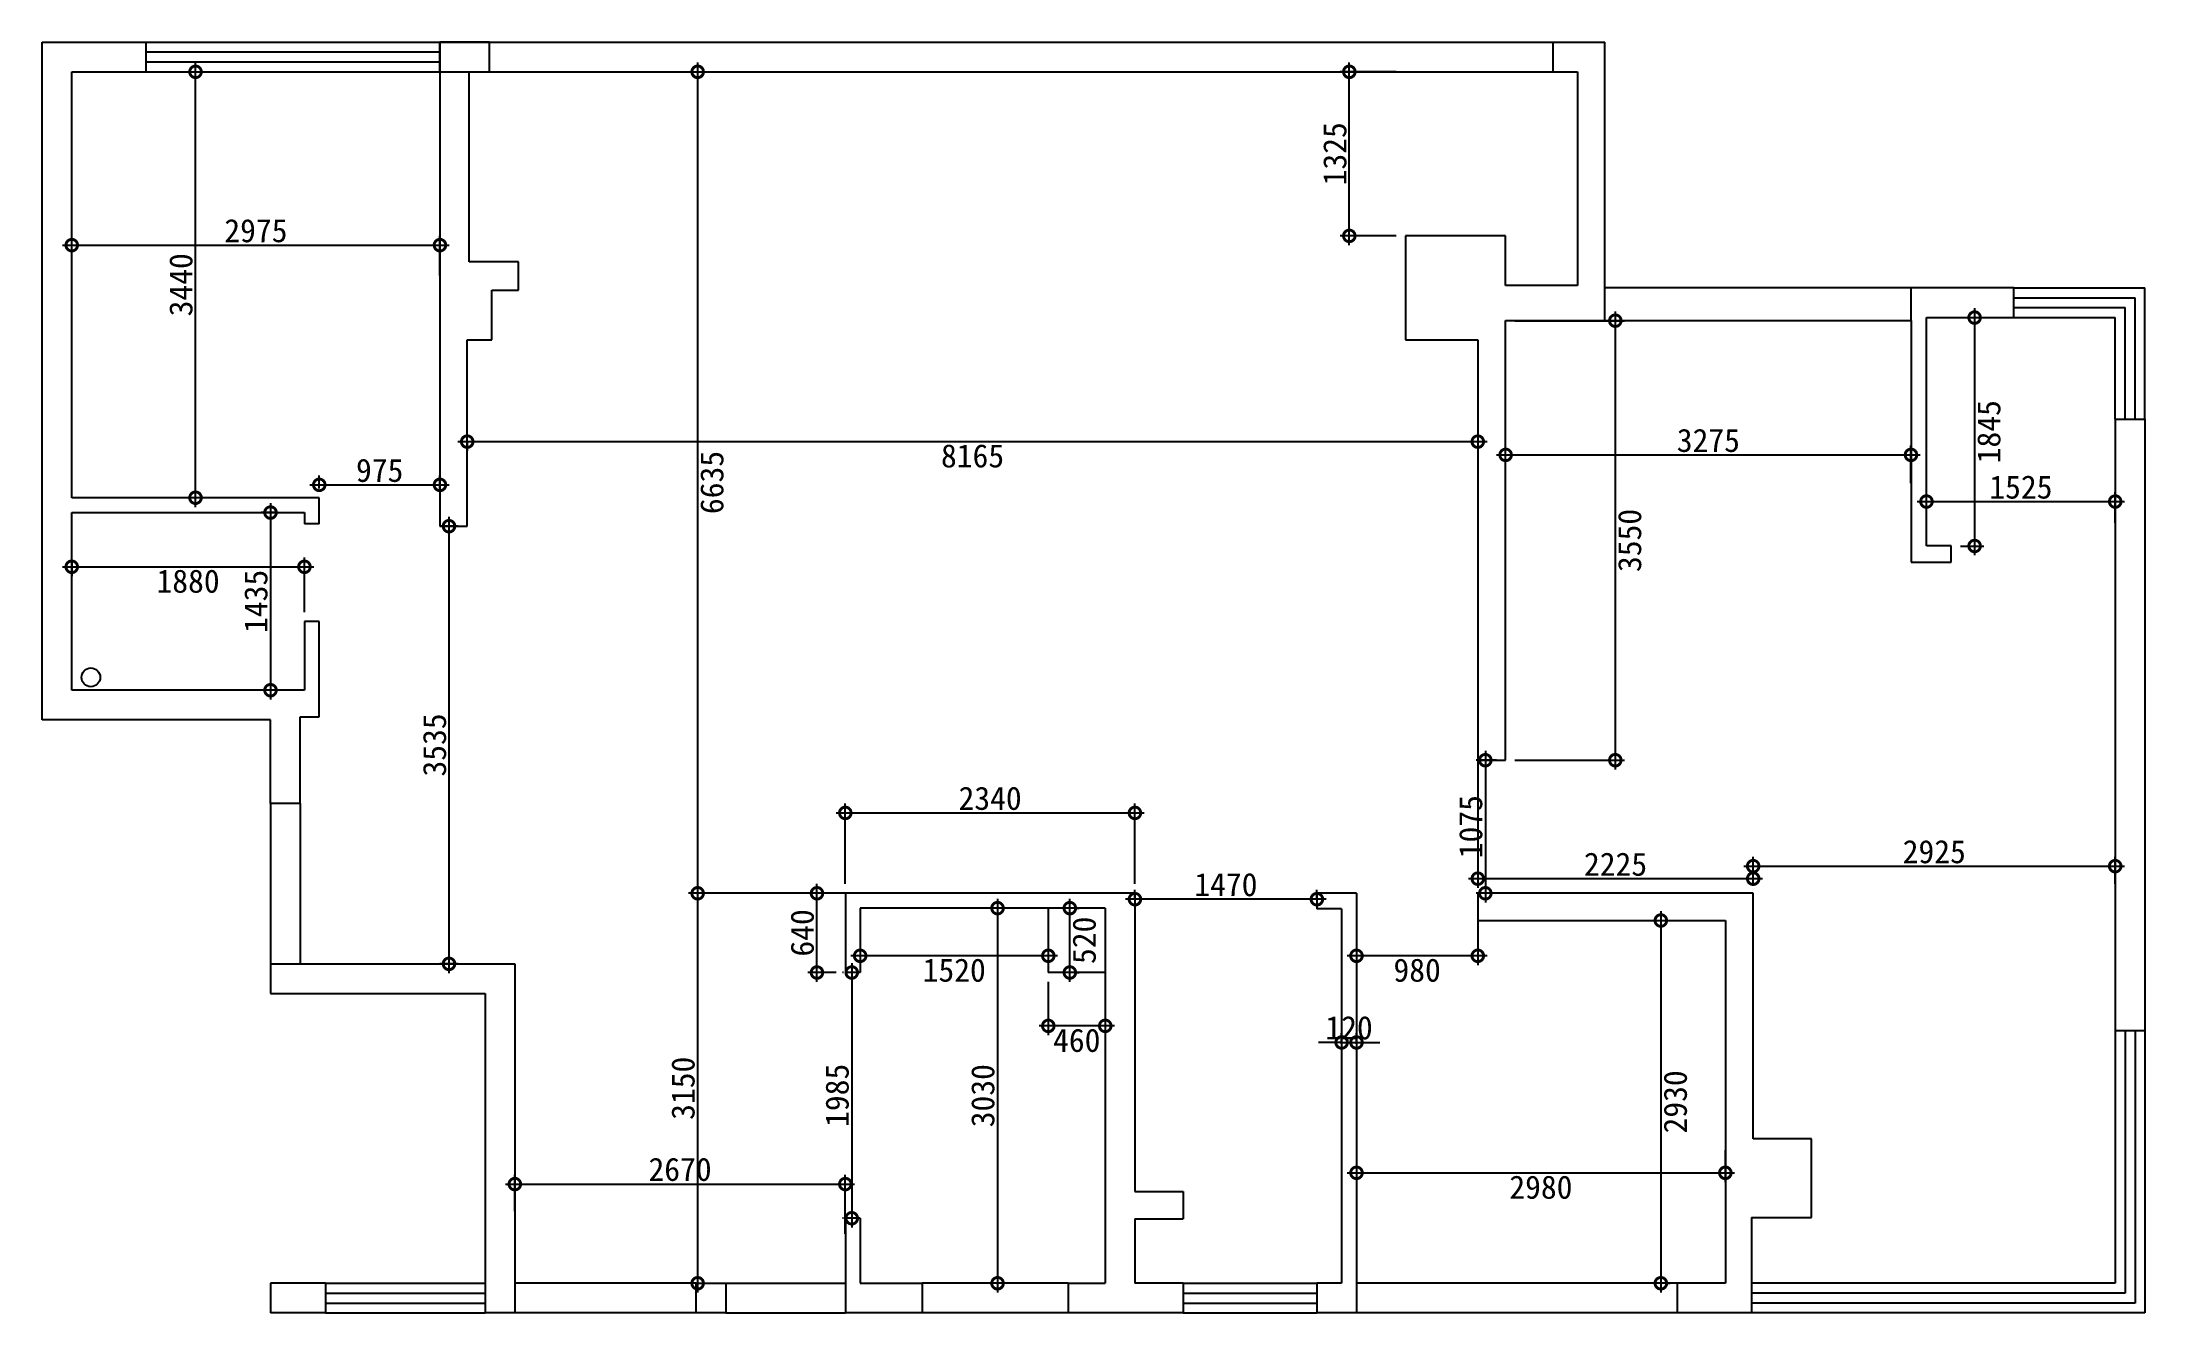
# Model space of a CAD drawing. Header units: millimetres. Extents: x -33522418 to 16198808, y -126322335 to -58690945.
# Drawn here: x -15978006 to -15961016, y -63962426 to -63952161 of the extents above; entities that cross this region are included whole.
import ezdxf

# ---------------------------------------------------------------- set-up
doc = ezdxf.new("R2010")
doc.units = ezdxf.units.MM
doc.header["$LTSCALE"] = 10
doc.header["$PDMODE"] = 3
doc.layers.add('LAYER3', color=4, linetype='Continuous')
doc.styles.get("Standard").update_dxf_attribs({"font": 'simkai.ttf'})
doc.dimstyles.new('75', dxfattribs={"dimscale": 75, "dimtxt": 2.5, "dimasz": 2.5, "dimexe": 1, "dimexo": 1, "dimgap": 0.3, "dimtad": 2, "dimdec": 0, "dimtxsty": 'Standard', "dimblk": 'DOTSMALL', "dimcen": 0.7, "dimdle": 1, "dimclrd": 1, "dimclre": 1, "dimclrt": 2, "dimadec": 0, "dimazin": 0, "dimtfac": 1, "dimtdec": 0, "dimtix": 1, "dimtmove": 2, "dimatfit": 3, "dimldrblk": 'DOTSMALL', "dimfxl": 1, "dimarcsym": 0})

msp = doc.modelspace()

# ---------------------------------------------------------------- blocks, each defined once
blk = doc.blocks.new('_DotSmall')
at = {"color": 0, "linetype": 'ByBlock', "const_width": 0.5}
blk.add_lwpolyline([(-0.0625, 0, 1), (0.0625, 0, 1)], format="xyb", close=True, dxfattribs=at)
blk = doc.blocks.new('*D641')
at = {"color": 1, "lineweight": -2, "transparency": 16777216}
for p, q in [((-15967386, -63959221), (-15967386, -63959616)), ((-15966406, -63959221), (-15966406, -63959616)), ((-15966331, -63959541), (-15967461, -63959541))]:
    blk.add_line(p, q, dxfattribs=at)
at = {"layer": 'Defpoints', "color": 0, "transparency": 16777216}
for p in [(-15967386, -63959146), (-15966406, -63959146), (-15967386, -63959541)]:
    blk.add_point(p, dxfattribs=at)
at = {"color": 1, "lineweight": -2, "transparency": 16777216, "xscale": 187.5, "yscale": 187.5, "zscale": 187.5}
for p, rotation in [((-15967386, -63959541), 179.9999999995644), ((-15966406, -63959541), 359.9999999995644)]:
    blk.add_blockref('_DotSmall', p, dxfattribs=dict(at, rotation=rotation))
at = {"color": 2, "transparency": 16777216, "insert": (-15966896, -63959658), "char_height": 187.5, "attachment_point": 5}
blk.add_mtext('980', dxfattribs=at)
blk = doc.blocks.new('*D642')
at = {"color": 1, "lineweight": -2, "transparency": 16777216}
for p, q in [((-15967506, -63960253), (-15967506, -63960166)), ((-15967386, -63960253), (-15967386, -63960166)), ((-15967506, -63960241), (-15967693, -63960241)), ((-15967506, -63960241), (-15967386, -63960241)), ((-15967386, -63960241), (-15967198, -63960241))]:
    blk.add_line(p, q, dxfattribs=at)
at = {"layer": 'Defpoints', "color": 0, "transparency": 16777216}
for p in [(-15967506, -63960328), (-15967386, -63960241), (-15967386, -63960328)]:
    blk.add_point(p, dxfattribs=at)
at = {"color": 1, "lineweight": -2, "transparency": 16777216, "xscale": 187.5, "yscale": 187.5, "zscale": 187.5}
blk.add_blockref('_DotSmall', (-15967506, -63960241), dxfattribs=at)
at = {"color": 1, "lineweight": -2, "transparency": 16777216, "xscale": 187.5, "yscale": 187.5, "zscale": 187.5, "rotation": 180}
blk.add_blockref('_DotSmall', (-15967386, -63960241), dxfattribs=at)
at = {"color": 2, "transparency": 16777216, "insert": (-15967446, -63960123), "char_height": 187.5, "attachment_point": 5}
blk.add_mtext('120', dxfattribs=at)
blk = doc.blocks.new('*D643')
at = {"color": 1, "lineweight": -2, "transparency": 16777216}
for p, q in [((-15971516, -63958961), (-15971516, -63958312)), ((-15969176, -63958961), (-15969176, -63958312)), ((-15971591, -63958387), (-15969101, -63958387))]:
    blk.add_line(p, q, dxfattribs=at)
at = {"layer": 'Defpoints', "color": 0, "transparency": 16777216}
for p in [(-15969176, -63958387), (-15971516, -63959036), (-15969176, -63959036)]:
    blk.add_point(p, dxfattribs=at)
at = {"color": 1, "lineweight": -2, "transparency": 16777216, "xscale": 187.5, "yscale": 187.5, "zscale": 187.5, "rotation": 180}
blk.add_blockref('_DotSmall', (-15971516, -63958387), dxfattribs=at)
at = {"color": 1, "lineweight": -2, "transparency": 16777216, "xscale": 187.5, "yscale": 187.5, "zscale": 187.5}
blk.add_blockref('_DotSmall', (-15969176, -63958387), dxfattribs=at)
at = {"color": 2, "transparency": 16777216, "insert": (-15970346, -63958270), "char_height": 187.5, "attachment_point": 5}
blk.add_mtext('2340', dxfattribs=at)
blk = doc.blocks.new('*D644')
at = {"color": 1, "lineweight": -2, "transparency": 16777216}
for p, q in [((-15969176, -63959086), (-15969176, -63959009)), ((-15967706, -63959086), (-15967706, -63959009)), ((-15967631, -63959084), (-15969251, -63959084))]:
    blk.add_line(p, q, dxfattribs=at)
at = {"layer": 'Defpoints', "color": 0, "transparency": 16777216}
for p in [(-15969176, -63959084), (-15969176, -63959161), (-15967706, -63959161)]:
    blk.add_point(p, dxfattribs=at)
at = {"color": 1, "lineweight": -2, "transparency": 16777216, "xscale": 187.5, "yscale": 187.5, "zscale": 187.5, "rotation": 180}
blk.add_blockref('_DotSmall', (-15969176, -63959084), dxfattribs=at)
at = {"color": 1, "lineweight": -2, "transparency": 16777216, "xscale": 187.5, "yscale": 187.5, "zscale": 187.5}
blk.add_blockref('_DotSmall', (-15967706, -63959084), dxfattribs=at)
at = {"color": 2, "transparency": 16777216, "insert": (-15968441, -63958967), "char_height": 187.5, "attachment_point": 5}
blk.add_mtext('1470', dxfattribs=at)
blk = doc.blocks.new('*D645')
at = {"color": 1, "lineweight": -2, "transparency": 16777216}
for p, q in [((-15969876, -63959751), (-15969876, -63960182)), ((-15969416, -63959751), (-15969416, -63960182)), ((-15969341, -63960107), (-15969951, -63960107))]:
    blk.add_line(p, q, dxfattribs=at)
at = {"layer": 'Defpoints', "color": 0, "transparency": 16777216}
for p in [(-15969876, -63959676), (-15969416, -63959676), (-15969876, -63960107)]:
    blk.add_point(p, dxfattribs=at)
at = {"color": 1, "lineweight": -2, "transparency": 16777216, "xscale": 187.5, "yscale": 187.5, "zscale": 187.5, "rotation": 180}
blk.add_blockref('_DotSmall', (-15969876, -63960107), dxfattribs=at)
at = {"color": 1, "lineweight": -2, "transparency": 16777216, "xscale": 187.5, "yscale": 187.5, "zscale": 187.5}
blk.add_blockref('_DotSmall', (-15969416, -63960107), dxfattribs=at)
at = {"color": 2, "transparency": 16777216, "insert": (-15969646, -63960225), "char_height": 187.5, "attachment_point": 5}
blk.add_mtext('460', dxfattribs=at)
blk = doc.blocks.new('*D646')
at = {"color": 1, "lineweight": -2, "transparency": 16777216}
for p, q in [((-15969702, -63959751), (-15969702, -63959081)), ((-15969659, -63959156), (-15969627, -63959156)), ((-15969659, -63959676), (-15969627, -63959676))]:
    blk.add_line(p, q, dxfattribs=at)
at = {"layer": 'Defpoints', "color": 0, "transparency": 16777216}
for p in [(-15969734, -63959156), (-15969702, -63959156), (-15969734, -63959676)]:
    blk.add_point(p, dxfattribs=at)
at = {"color": 1, "lineweight": -2, "transparency": 16777216, "xscale": 187.5, "yscale": 187.5, "zscale": 187.5}
for p, rotation in [((-15969702, -63959156), 90), ((-15969702, -63959676), 270)]:
    blk.add_blockref('_DotSmall', p, dxfattribs=dict(at, rotation=rotation))
at = {"color": 2, "transparency": 16777216, "insert": (-15969585, -63959416), "char_height": 187.5, "attachment_point": 5, "rotation": 90}
blk.add_mtext('520', dxfattribs=at)
blk = doc.blocks.new('*D647')
at = {"color": 1, "lineweight": -2, "transparency": 16777216}
for p, q in [((-15971396, -63959231), (-15971396, -63959616)), ((-15969876, -63959231), (-15969876, -63959616)), ((-15969801, -63959541), (-15971471, -63959541))]:
    blk.add_line(p, q, dxfattribs=at)
at = {"layer": 'Defpoints', "color": 0, "transparency": 16777216}
for p in [(-15971396, -63959156), (-15969876, -63959156), (-15971396, -63959541)]:
    blk.add_point(p, dxfattribs=at)
at = {"color": 1, "lineweight": -2, "transparency": 16777216, "xscale": 187.5, "yscale": 187.5, "zscale": 187.5, "rotation": 180}
blk.add_blockref('_DotSmall', (-15971396, -63959541), dxfattribs=at)
at = {"color": 1, "lineweight": -2, "transparency": 16777216, "xscale": 187.5, "yscale": 187.5, "zscale": 187.5}
blk.add_blockref('_DotSmall', (-15969876, -63959541), dxfattribs=at)
at = {"color": 2, "transparency": 16777216, "insert": (-15970636, -63959658), "char_height": 187.5, "attachment_point": 5}
blk.add_mtext('1520', dxfattribs=at)
blk = doc.blocks.new('*D648')
at = {"color": 1, "lineweight": -2, "transparency": 16777216}
for p, q in [((-15971745, -63959751), (-15971745, -63958961)), ((-15971591, -63959036), (-15971820, -63959036)), ((-15971591, -63959676), (-15971820, -63959676))]:
    blk.add_line(p, q, dxfattribs=at)
at = {"layer": 'Defpoints', "color": 0, "transparency": 16777216}
for p in [(-15971745, -63959036), (-15971516, -63959036), (-15971516, -63959676)]:
    blk.add_point(p, dxfattribs=at)
at = {"color": 1, "lineweight": -2, "transparency": 16777216, "xscale": 187.5, "yscale": 187.5, "zscale": 187.5}
for p, rotation in [((-15971745, -63959036), 90), ((-15971745, -63959676), 270)]:
    blk.add_blockref('_DotSmall', p, dxfattribs=dict(at, rotation=rotation))
at = {"color": 2, "transparency": 16777216, "insert": (-15971863, -63959356), "char_height": 187.5, "attachment_point": 5, "rotation": 90}
blk.add_mtext('640', dxfattribs=at)
blk = doc.blocks.new('*D649')
at = {"color": 1, "lineweight": -2, "transparency": 16777216}
for p, q in [((-15971531, -63959676), (-15971539, -63959676)), ((-15971464, -63959601), (-15971464, -63961736)), ((-15971531, -63961661), (-15971539, -63961661))]:
    blk.add_line(p, q, dxfattribs=at)
at = {"layer": 'Defpoints', "color": 0, "transparency": 16777216}
for p in [(-15971456, -63959676), (-15971464, -63961661), (-15971456, -63961661)]:
    blk.add_point(p, dxfattribs=at)
at = {"color": 1, "lineweight": -2, "transparency": 16777216, "xscale": 187.5, "yscale": 187.5, "zscale": 187.5}
for p, rotation in [((-15971464, -63959676), 90), ((-15971464, -63961661), 270)]:
    blk.add_blockref('_DotSmall', p, dxfattribs=dict(at, rotation=rotation))
at = {"color": 2, "transparency": 16777216, "insert": (-15971581, -63960668), "char_height": 187.5, "attachment_point": 5, "rotation": 90}
blk.add_mtext('1985', dxfattribs=at)
blk = doc.blocks.new('*D650')
at = {"color": 1, "lineweight": -2, "transparency": 16777216}
for p, q in [((-15970337, -63959156), (-15970361, -63959156)), ((-15970286, -63959081), (-15970286, -63962261)), ((-15970337, -63962186), (-15970361, -63962186))]:
    blk.add_line(p, q, dxfattribs=at)
at = {"layer": 'Defpoints', "color": 0, "transparency": 16777216}
for p in [(-15970262, -63959156), (-15970286, -63962186), (-15970262, -63962186)]:
    blk.add_point(p, dxfattribs=at)
at = {"color": 1, "lineweight": -2, "transparency": 16777216, "xscale": 187.5, "yscale": 187.5, "zscale": 187.5}
for p, rotation in [((-15970286, -63959156), 90), ((-15970286, -63962186), 270)]:
    blk.add_blockref('_DotSmall', p, dxfattribs=dict(at, rotation=rotation))
at = {"color": 2, "transparency": 16777216, "insert": (-15970404, -63960671), "char_height": 187.5, "attachment_point": 5, "rotation": 90}
blk.add_mtext('3030', dxfattribs=at)
blk = doc.blocks.new('*D820')
at = {"color": 1, "lineweight": -2, "transparency": 16777216}
for p, q in [((-15977841, -63956399), (-15975811, -63956399)), ((-15977766, -63956368), (-15977766, -63956474)), ((-15975886, -63956766), (-15975886, -63956324))]:
    blk.add_line(p, q, dxfattribs=at)
at = {"layer": 'Defpoints', "color": 0, "transparency": 16777216}
for p in [(-15977766, -63956293), (-15975886, -63956399), (-15975886, -63956841)]:
    blk.add_point(p, dxfattribs=at)
at = {"color": 1, "lineweight": -2, "transparency": 16777216, "xscale": 187.5, "yscale": 187.5, "zscale": 187.5, "rotation": 180}
blk.add_blockref('_DotSmall', (-15977766, -63956399), dxfattribs=at)
at = {"color": 1, "lineweight": -2, "transparency": 16777216, "xscale": 187.5, "yscale": 187.5, "zscale": 187.5}
blk.add_blockref('_DotSmall', (-15975886, -63956399), dxfattribs=at)
at = {"color": 2, "transparency": 16777216, "insert": (-15976826, -63956516), "char_height": 187.5, "attachment_point": 5}
blk.add_mtext('1880', dxfattribs=at)
blk = doc.blocks.new('*D821')
at = {"color": 1, "lineweight": -2, "transparency": 16777216}
for p, q in [((-15976126, -63955961), (-15976235, -63955961)), ((-15976160, -63955886), (-15976160, -63957471)), ((-15976126, -63957396), (-15976235, -63957396))]:
    blk.add_line(p, q, dxfattribs=at)
at = {"layer": 'Defpoints', "color": 0, "transparency": 16777216}
for p in [(-15976051, -63955961), (-15976160, -63957396), (-15976051, -63957396)]:
    blk.add_point(p, dxfattribs=at)
at = {"color": 1, "lineweight": -2, "transparency": 16777216, "xscale": 187.5, "yscale": 187.5, "zscale": 187.5}
for p, rotation in [((-15976160, -63955961), 90), ((-15976160, -63957396), 270)]:
    blk.add_blockref('_DotSmall', p, dxfattribs=dict(at, rotation=rotation))
at = {"color": 2, "transparency": 16777216, "insert": (-15976277, -63956678), "char_height": 187.5, "attachment_point": 5, "rotation": 90}
blk.add_mtext('1435', dxfattribs=at)
blk = doc.blocks.new('*D822')
at = {"color": 1, "lineweight": -2, "transparency": 16777216}
for p, q in [((-15975841, -63955737), (-15974716, -63955737)), ((-15975766, -63955766), (-15975766, -63955662)), ((-15974791, -63955766), (-15974791, -63955662))]:
    blk.add_line(p, q, dxfattribs=at)
at = {"layer": 'Defpoints', "color": 0, "transparency": 16777216}
for p in [(-15974791, -63955737), (-15975766, -63955841), (-15974791, -63955841)]:
    blk.add_point(p, dxfattribs=at)
at = {"color": 1, "lineweight": -2, "transparency": 16777216, "xscale": 187.5, "yscale": 187.5, "zscale": 187.5, "rotation": 180}
blk.add_blockref('_DotSmall', (-15975766, -63955737), dxfattribs=at)
at = {"color": 1, "lineweight": -2, "transparency": 16777216, "xscale": 187.5, "yscale": 187.5, "zscale": 187.5}
blk.add_blockref('_DotSmall', (-15974791, -63955737), dxfattribs=at)
at = {"color": 2, "transparency": 16777216, "insert": (-15975278, -63955621), "char_height": 187.5, "attachment_point": 5}
blk.add_mtext('975', dxfattribs=at)
blk = doc.blocks.new('*D823')
at = {"color": 1, "lineweight": -2, "transparency": 16777216}
for p, q in [((-15974646, -63956071), (-15974793, -63956071)), ((-15974718, -63955996), (-15974718, -63959681)), ((-15974646, -63959606), (-15974793, -63959606))]:
    blk.add_line(p, q, dxfattribs=at)
at = {"layer": 'Defpoints', "color": 0, "transparency": 16777216}
for p in [(-15974571, -63956071), (-15974718, -63959606), (-15974571, -63959606)]:
    blk.add_point(p, dxfattribs=at)
at = {"color": 1, "lineweight": -2, "transparency": 16777216, "xscale": 187.5, "yscale": 187.5, "zscale": 187.5}
for p, rotation in [((-15974718, -63956071), 90), ((-15974718, -63959606), 270)]:
    blk.add_blockref('_DotSmall', p, dxfattribs=dict(at, rotation=rotation))
at = {"color": 2, "transparency": 16777216, "insert": (-15974834, -63957838), "char_height": 187.5, "attachment_point": 5, "rotation": 90}
blk.add_mtext('3535', dxfattribs=at)
blk = doc.blocks.new('*D824')
at = {"color": 1, "lineweight": -2, "transparency": 16777216}
for p, q in [((-15974646, -63955388), (-15966331, -63955388)), ((-15974571, -63955393), (-15974571, -63955463)), ((-15966406, -63955393), (-15966406, -63955463))]:
    blk.add_line(p, q, dxfattribs=at)
at = {"layer": 'Defpoints', "color": 0, "transparency": 16777216}
for p in [(-15974571, -63955318), (-15966406, -63955318), (-15966406, -63955388)]:
    blk.add_point(p, dxfattribs=at)
at = {"color": 1, "lineweight": -2, "transparency": 16777216, "xscale": 187.5, "yscale": 187.5, "zscale": 187.5, "rotation": 180}
blk.add_blockref('_DotSmall', (-15974571, -63955388), dxfattribs=at)
at = {"color": 1, "lineweight": -2, "transparency": 16777216, "xscale": 187.5, "yscale": 187.5, "zscale": 187.5}
blk.add_blockref('_DotSmall', (-15966406, -63955388), dxfattribs=at)
at = {"color": 2, "transparency": 16777216, "insert": (-15970488, -63955504), "char_height": 187.5, "attachment_point": 5}
blk.add_mtext('8165', dxfattribs=at)
blk = doc.blocks.new('*D825')
at = {"color": 1, "lineweight": -2, "transparency": 16777216}
for p, q in [((-15972709, -63952326), (-15972709, -63959111)), ((-15973220, -63952401), (-15972634, -63952401)), ((-15970964, -63959036), (-15972784, -63959036))]:
    blk.add_line(p, q, dxfattribs=at)
at = {"layer": 'Defpoints', "color": 0, "transparency": 16777216}
for p in [(-15973295, -63952401), (-15972709, -63959036), (-15970889, -63959036)]:
    blk.add_point(p, dxfattribs=at)
at = {"color": 1, "lineweight": -2, "transparency": 16777216, "xscale": 187.5, "yscale": 187.5, "zscale": 187.5}
for p, rotation in [((-15972709, -63952401), 90), ((-15972709, -63959036), 270)]:
    blk.add_blockref('_DotSmall', p, dxfattribs=dict(at, rotation=rotation))
at = {"color": 2, "transparency": 16777216, "insert": (-15972593, -63955718), "char_height": 187.5, "attachment_point": 5, "rotation": 90}
blk.add_mtext('6635', dxfattribs=at)
blk = doc.blocks.new('*D826')
at = {"color": 1, "lineweight": -2, "transparency": 16777216}
for p, q in [((-15972709, -63958961), (-15972709, -63962261)), ((-15970964, -63959036), (-15972784, -63959036)), ((-15972784, -63962186), (-15972784, -63962186))]:
    blk.add_line(p, q, dxfattribs=at)
at = {"layer": 'Defpoints', "color": 0, "transparency": 16777216}
for p in [(-15970889, -63959036), (-15972709, -63962186), (-15972709, -63962186)]:
    blk.add_point(p, dxfattribs=at)
at = {"color": 1, "lineweight": -2, "transparency": 16777216, "xscale": 187.5, "yscale": 187.5, "zscale": 187.5}
for p, rotation in [((-15972709, -63959036), 90), ((-15972709, -63962186), 270)]:
    blk.add_blockref('_DotSmall', p, dxfattribs=dict(at, rotation=rotation))
at = {"color": 2, "transparency": 16777216, "insert": (-15972826, -63960611), "char_height": 187.5, "attachment_point": 5, "rotation": 90}
blk.add_mtext('3150', dxfattribs=at)
blk = doc.blocks.new('*D827')
at = {"color": 1, "lineweight": -2, "transparency": 16777216}
for p, q in [((-15967386, -63961112), (-15967386, -63961369)), ((-15964406, -63961112), (-15964406, -63961369)), ((-15967461, -63961294), (-15964331, -63961294))]:
    blk.add_line(p, q, dxfattribs=at)
at = {"layer": 'Defpoints', "color": 0, "transparency": 16777216}
for p in [(-15967386, -63961037), (-15964406, -63961037), (-15964406, -63961294)]:
    blk.add_point(p, dxfattribs=at)
at = {"color": 1, "lineweight": -2, "transparency": 16777216, "xscale": 187.5, "yscale": 187.5, "zscale": 187.5, "rotation": 180}
blk.add_blockref('_DotSmall', (-15967386, -63961294), dxfattribs=at)
at = {"color": 1, "lineweight": -2, "transparency": 16777216, "xscale": 187.5, "yscale": 187.5, "zscale": 187.5}
blk.add_blockref('_DotSmall', (-15964406, -63961294), dxfattribs=at)
at = {"color": 2, "transparency": 16777216, "insert": (-15965896, -63961411), "char_height": 187.5, "attachment_point": 5}
blk.add_mtext('2980', dxfattribs=at)
blk = doc.blocks.new('*D828')
at = {"color": 1, "lineweight": -2, "transparency": 16777216}
for p, q in [((-15964927, -63959181), (-15964927, -63962261)), ((-15964880, -63959256), (-15964852, -63959256)), ((-15964880, -63962186), (-15964852, -63962186))]:
    blk.add_line(p, q, dxfattribs=at)
at = {"layer": 'Defpoints', "color": 0, "transparency": 16777216}
for p in [(-15964955, -63959256), (-15964955, -63962186), (-15964927, -63962186)]:
    blk.add_point(p, dxfattribs=at)
at = {"color": 1, "lineweight": -2, "transparency": 16777216, "xscale": 187.5, "yscale": 187.5, "zscale": 187.5}
for p, rotation in [((-15964927, -63959256), 90), ((-15964927, -63962186), 270)]:
    blk.add_blockref('_DotSmall', p, dxfattribs=dict(at, rotation=rotation))
at = {"color": 2, "transparency": 16777216, "insert": (-15964809, -63960721), "char_height": 187.5, "attachment_point": 5, "rotation": 90}
blk.add_mtext('2930', dxfattribs=at)
blk = doc.blocks.new('*D829')
at = {"color": 1, "lineweight": -2, "transparency": 16777216}
for p, q in [((-15964256, -63958817), (-15961181, -63958817)), ((-15964181, -63958961), (-15964181, -63958742)), ((-15961256, -63958961), (-15961256, -63958742))]:
    blk.add_line(p, q, dxfattribs=at)
at = {"layer": 'Defpoints', "color": 0, "transparency": 16777216}
for p in [(-15961256, -63958817), (-15964181, -63959036), (-15961256, -63959036)]:
    blk.add_point(p, dxfattribs=at)
at = {"color": 1, "lineweight": -2, "transparency": 16777216, "xscale": 187.5, "yscale": 187.5, "zscale": 187.5, "rotation": 180}
blk.add_blockref('_DotSmall', (-15964181, -63958817), dxfattribs=at)
at = {"color": 1, "lineweight": -2, "transparency": 16777216, "xscale": 187.5, "yscale": 187.5, "zscale": 187.5}
blk.add_blockref('_DotSmall', (-15961256, -63958817), dxfattribs=at)
at = {"color": 2, "transparency": 16777216, "insert": (-15962718, -63958701), "char_height": 187.5, "attachment_point": 5}
blk.add_mtext('2925', dxfattribs=at)
blk = doc.blocks.new('*D830')
at = {"color": 1, "lineweight": -2, "transparency": 16777216}
for p, q in [((-15962856, -63955872), (-15961181, -63955872)), ((-15962781, -63956044), (-15962781, -63955797)), ((-15961256, -63956044), (-15961256, -63955797))]:
    blk.add_line(p, q, dxfattribs=at)
at = {"layer": 'Defpoints', "color": 0, "transparency": 16777216}
for p in [(-15961256, -63955872), (-15962781, -63956119), (-15961256, -63956119)]:
    blk.add_point(p, dxfattribs=at)
at = {"color": 1, "lineweight": -2, "transparency": 16777216, "xscale": 187.5, "yscale": 187.5, "zscale": 187.5, "rotation": 180}
blk.add_blockref('_DotSmall', (-15962781, -63955872), dxfattribs=at)
at = {"color": 1, "lineweight": -2, "transparency": 16777216, "xscale": 187.5, "yscale": 187.5, "zscale": 187.5}
blk.add_blockref('_DotSmall', (-15961256, -63955872), dxfattribs=at)
at = {"color": 2, "transparency": 16777216, "insert": (-15962018, -63955756), "char_height": 187.5, "attachment_point": 5}
blk.add_mtext('1525', dxfattribs=at)
blk = doc.blocks.new('*D831')
at = {"color": 1, "lineweight": -2, "transparency": 16777216}
for p, q in [((-15962559, -63954386), (-15962317, -63954386)), ((-15962392, -63954311), (-15962392, -63956306)), ((-15962506, -63956231), (-15962317, -63956231))]:
    blk.add_line(p, q, dxfattribs=at)
at = {"layer": 'Defpoints', "color": 0, "transparency": 16777216}
for p in [(-15962634, -63954386), (-15962581, -63956231), (-15962392, -63956231)]:
    blk.add_point(p, dxfattribs=at)
at = {"color": 1, "lineweight": -2, "transparency": 16777216, "xscale": 187.5, "yscale": 187.5, "zscale": 187.5}
for p, rotation in [((-15962392, -63954386), 90), ((-15962392, -63956231), 270)]:
    blk.add_blockref('_DotSmall', p, dxfattribs=dict(at, rotation=rotation))
at = {"color": 2, "transparency": 16777216, "insert": (-15962276, -63955308), "char_height": 187.5, "attachment_point": 5, "rotation": 90}
blk.add_mtext('1845', dxfattribs=at)
blk = doc.blocks.new('*D832')
at = {"color": 1, "lineweight": -2, "transparency": 16777216}
for p, q in [((-15966181, -63955723), (-15966181, -63955420)), ((-15962906, -63955723), (-15962906, -63955420)), ((-15966256, -63955495), (-15962831, -63955495))]:
    blk.add_line(p, q, dxfattribs=at)
at = {"layer": 'Defpoints', "color": 0, "transparency": 16777216}
for p in [(-15962906, -63955495), (-15966181, -63955798), (-15962906, -63955798)]:
    blk.add_point(p, dxfattribs=at)
at = {"color": 1, "lineweight": -2, "transparency": 16777216, "xscale": 187.5, "yscale": 187.5, "zscale": 187.5, "rotation": 180}
blk.add_blockref('_DotSmall', (-15966181, -63955495), dxfattribs=at)
at = {"color": 1, "lineweight": -2, "transparency": 16777216, "xscale": 187.5, "yscale": 187.5, "zscale": 187.5}
blk.add_blockref('_DotSmall', (-15962906, -63955495), dxfattribs=at)
at = {"color": 2, "transparency": 16777216, "insert": (-15964543, -63955379), "char_height": 187.5, "attachment_point": 5}
blk.add_mtext('3275', dxfattribs=at)
blk = doc.blocks.new('*D833')
at = {"color": 1, "lineweight": -2, "transparency": 16777216}
for p, q in [((-15966106, -63954411), (-15965220, -63954411)), ((-15965295, -63954336), (-15965295, -63958036)), ((-15966106, -63957961), (-15965220, -63957961))]:
    blk.add_line(p, q, dxfattribs=at)
at = {"layer": 'Defpoints', "color": 0, "transparency": 16777216}
for p in [(-15966181, -63954411), (-15966181, -63957961), (-15965295, -63957961)]:
    blk.add_point(p, dxfattribs=at)
at = {"color": 1, "lineweight": -2, "transparency": 16777216, "xscale": 187.5, "yscale": 187.5, "zscale": 187.5}
for p, rotation in [((-15965295, -63954411), 90), ((-15965295, -63957961), 270)]:
    blk.add_blockref('_DotSmall', p, dxfattribs=dict(at, rotation=rotation))
at = {"color": 2, "transparency": 16777216, "insert": (-15965178, -63956186), "char_height": 187.5, "attachment_point": 5, "rotation": 90}
blk.add_mtext('3550', dxfattribs=at)
blk = doc.blocks.new('*D834')
at = {"color": 1, "lineweight": -2, "transparency": 16777216}
for p, q in [((-15966256, -63957961), (-15966420, -63957961)), ((-15966345, -63957886), (-15966345, -63959111)), ((-15966256, -63959036), (-15966420, -63959036))]:
    blk.add_line(p, q, dxfattribs=at)
at = {"layer": 'Defpoints', "color": 0, "transparency": 16777216}
for p in [(-15966181, -63957961), (-15966345, -63959036), (-15966181, -63959036)]:
    blk.add_point(p, dxfattribs=at)
at = {"color": 1, "lineweight": -2, "transparency": 16777216, "xscale": 187.5, "yscale": 187.5, "zscale": 187.5}
for p, rotation in [((-15966345, -63957961), 90), ((-15966345, -63959036), 270)]:
    blk.add_blockref('_DotSmall', p, dxfattribs=dict(at, rotation=rotation))
at = {"color": 2, "transparency": 16777216, "insert": (-15966462, -63958498), "char_height": 187.5, "attachment_point": 5, "rotation": 90}
blk.add_mtext('1075', dxfattribs=at)
blk = doc.blocks.new('*D835')
at = {"color": 1, "lineweight": -2, "transparency": 16777216}
for p, q in [((-15966406, -63957698), (-15966406, -63958993)), ((-15964181, -63958961), (-15964181, -63958843)), ((-15964106, -63958918), (-15966481, -63958918))]:
    blk.add_line(p, q, dxfattribs=at)
at = {"layer": 'Defpoints', "color": 0, "transparency": 16777216}
for p in [(-15966406, -63957623), (-15966406, -63958918), (-15964181, -63959036)]:
    blk.add_point(p, dxfattribs=at)
at = {"color": 1, "lineweight": -2, "transparency": 16777216, "xscale": 187.5, "yscale": 187.5, "zscale": 187.5, "rotation": 180}
blk.add_blockref('_DotSmall', (-15966406, -63958918), dxfattribs=at)
at = {"color": 1, "lineweight": -2, "transparency": 16777216, "xscale": 187.5, "yscale": 187.5, "zscale": 187.5}
blk.add_blockref('_DotSmall', (-15964181, -63958918), dxfattribs=at)
at = {"color": 2, "transparency": 16777216, "insert": (-15965293, -63958802), "char_height": 187.5, "attachment_point": 5}
blk.add_mtext('2225', dxfattribs=at)
blk = doc.blocks.new('*D836')
at = {"color": 1, "lineweight": -2, "transparency": 16777216}
for p, q in [((-15967444, -63953801), (-15967444, -63952326)), ((-15967066, -63952401), (-15967519, -63952401)), ((-15967066, -63953726), (-15967519, -63953726))]:
    blk.add_line(p, q, dxfattribs=at)
at = {"layer": 'Defpoints', "color": 0, "transparency": 16777216}
for p in [(-15967444, -63952401), (-15966991, -63952401), (-15966991, -63953726)]:
    blk.add_point(p, dxfattribs=at)
at = {"color": 1, "lineweight": -2, "transparency": 16777216, "xscale": 187.5, "yscale": 187.5, "zscale": 187.5}
for p, rotation in [((-15967444, -63952401), 90), ((-15967444, -63953726), 270)]:
    blk.add_blockref('_DotSmall', p, dxfattribs=dict(at, rotation=rotation))
at = {"color": 2, "transparency": 16777216, "insert": (-15967560, -63953063), "char_height": 187.5, "attachment_point": 5, "rotation": 90}
blk.add_mtext('1325', dxfattribs=at)
blk = doc.blocks.new('*D837')
at = {"color": 1, "lineweight": -2, "transparency": 16777216}
for p, q in [((-15974261, -63961385), (-15971441, -63961385)), ((-15974186, -63961603), (-15974186, -63961310)), ((-15971516, -63961786), (-15971516, -63961310))]:
    blk.add_line(p, q, dxfattribs=at)
at = {"layer": 'Defpoints', "color": 0, "transparency": 16777216}
for p in [(-15971516, -63961385), (-15974186, -63961678), (-15971516, -63961861)]:
    blk.add_point(p, dxfattribs=at)
at = {"color": 1, "lineweight": -2, "transparency": 16777216, "xscale": 187.5, "yscale": 187.5, "zscale": 187.5, "rotation": 180}
blk.add_blockref('_DotSmall', (-15974186, -63961385), dxfattribs=at)
at = {"color": 1, "lineweight": -2, "transparency": 16777216, "xscale": 187.5, "yscale": 187.5, "zscale": 187.5}
blk.add_blockref('_DotSmall', (-15971516, -63961385), dxfattribs=at)
at = {"color": 2, "transparency": 16777216, "insert": (-15972851, -63961267), "char_height": 187.5, "attachment_point": 5}
blk.add_mtext('2670', dxfattribs=at)
blk = doc.blocks.new('*D838')
at = {"color": 1, "lineweight": -2, "transparency": 16777216}
for p, q in [((-15977766, -63954046), (-15977766, -63953726)), ((-15974791, -63954046), (-15974791, -63953726)), ((-15977841, -63953801), (-15974716, -63953801))]:
    blk.add_line(p, q, dxfattribs=at)
at = {"layer": 'Defpoints', "color": 0, "transparency": 16777216}
for p in [(-15974791, -63953801), (-15977766, -63954121), (-15974791, -63954121)]:
    blk.add_point(p, dxfattribs=at)
at = {"color": 1, "lineweight": -2, "transparency": 16777216, "xscale": 187.5, "yscale": 187.5, "zscale": 187.5, "rotation": 180}
blk.add_blockref('_DotSmall', (-15977766, -63953801), dxfattribs=at)
at = {"color": 1, "lineweight": -2, "transparency": 16777216, "xscale": 187.5, "yscale": 187.5, "zscale": 187.5}
blk.add_blockref('_DotSmall', (-15974791, -63953801), dxfattribs=at)
at = {"color": 2, "transparency": 16777216, "insert": (-15976278, -63953685), "char_height": 187.5, "attachment_point": 5}
blk.add_mtext('2975', dxfattribs=at)
blk = doc.blocks.new('*D839')
at = {"color": 1, "lineweight": -2, "transparency": 16777216}
for p, q in [((-15976766, -63955916), (-15976766, -63952326)), ((-15976841, -63952401), (-15976841, -63952401)), ((-15976841, -63955841), (-15976841, -63955841))]:
    blk.add_line(p, q, dxfattribs=at)
at = {"layer": 'Defpoints', "color": 0, "transparency": 16777216}
for p in [(-15976766, -63952401), (-15976766, -63952401), (-15976766, -63955841)]:
    blk.add_point(p, dxfattribs=at)
at = {"color": 1, "lineweight": -2, "transparency": 16777216, "xscale": 187.5, "yscale": 187.5, "zscale": 187.5}
for p, rotation in [((-15976766, -63952401), 90), ((-15976766, -63955841), 270)]:
    blk.add_blockref('_DotSmall', p, dxfattribs=dict(at, rotation=rotation))
at = {"color": 2, "transparency": 16777216, "insert": (-15976883, -63954121), "char_height": 187.5, "attachment_point": 5, "rotation": 90}
blk.add_mtext('3440', dxfattribs=at)

# ---------------------------------------------------------------- dimensions: what is measured, and where the dimension line sits
at = {"color": 3}
for base, p1, p2, picture, middle in [((-15976765.8, -63952400.6), (-15976765.8, -63955840.6), (-15976765.8, -63952400.6), '*D839', (-15976883.1, -63954120.6)), ((-15972708.9, -63959035.6), (-15973294.6, -63952400.6), (-15970889.4, -63959035.6), '*D825', (-15972592.7, -63955718.1)), ((-15967444.1, -63952400.6), (-15966990.8, -63953725.6), (-15966990.8, -63952400.6), '*D836', (-15967560.3, -63953063.1)), ((-15965294.8, -63957960.6), (-15966180.8, -63954410.6), (-15966180.8, -63957960.6), '*D833', (-15965177.5, -63956185.6)), ((-15962392.1, -63956230.6), (-15962633.8, -63954385.6), (-15962580.8, -63956230.6), '*D831', (-15962275.9, -63955308.1)), ((-15976160.4, -63957395.6), (-15976051.2, -63955960.6), (-15976051.2, -63957395.6), '*D821', (-15976276.6, -63956678.1)), ((-15974717.6, -63959605.6), (-15974570.8, -63956070.6), (-15974570.8, -63959605.6), '*D823', (-15974833.8, -63957838.1)), ((-15966344.9, -63959035.6), (-15966180.8, -63957960.6), (-15966180.8, -63959035.6), '*D834', (-15966462.2, -63958498.1)), ((-15972708.9, -63962185.6), (-15970889.4, -63959035.6), (-15972708.9, -63962185.6), '*D826', (-15972826.2, -63960610.6)), ((-15964926.6, -63962185.6), (-15964955.1, -63959255.6), (-15964955.1, -63962185.6), '*D828', (-15964809.3, -63960720.6))]:
    dim = msp.add_linear_dim(base=base, p1=p1, p2=p2, angle=90, dimstyle='75', dxfattribs=at)
    dim.commit()
    dim.dimension.update_dxf_attribs({"geometry": picture, "text_midpoint": middle})
for base, p1, p2, picture, middle in [((-15974790.8, -63953801.3), (-15977765.8, -63954120.6), (-15974790.8, -63954120.6), '*D838', (-15976278.3, -63953685.1)), ((-15962905.8, -63955495.1), (-15966180.8, -63955798.2), (-15962905.8, -63955798.2), '*D832', (-15964543.3, -63955378.8)), ((-15966405.8, -63955388.1), (-15974570.8, -63955318.1), (-15966405.8, -63955318.1), '*D824', (-15970488.3, -63955504.4)), ((-15974790.8, -63955737.5), (-15975765.8, -63955840.6), (-15974790.8, -63955840.6), '*D822', (-15975278.3, -63955621.2)), ((-15961255.8, -63955872.5), (-15962780.8, -63956119.4), (-15961255.8, -63956119.4), '*D830', (-15962018.3, -63955756.2)), ((-15975885.8, -63956398.9), (-15977765.8, -63956293.5), (-15975885.8, -63956840.6), '*D820', (-15976825.8, -63956516.2)), ((-15966405.8, -63958918.5), (-15964180.8, -63959035.6), (-15966405.8, -63957623.3), '*D835', (-15965293.3, -63958802.2)), ((-15961255.8, -63958817), (-15964180.8, -63959035.6), (-15961255.8, -63959035.6), '*D829', (-15962718.3, -63958700.8)), ((-15964405.8, -63961294.1), (-15967385.8, -63961037.3), (-15964405.8, -63961037.3), '*D827', (-15965895.8, -63961411.4)), ((-15971515.8, -63961384.8), (-15974185.8, -63961678.1), (-15971515.8, -63961860.8), '*D837', (-15972850.8, -63961267.5))]:
    dim = msp.add_linear_dim(base=base, p1=p1, p2=p2, dimstyle='75', dxfattribs=at)
    dim.commit()
    dim.dimension.update_dxf_attribs({"geometry": picture, "text_midpoint": middle})
for p1, p2, distance, picture, middle in [((-15971515.8, -63959035.6), (-15969175.8, -63959035.6), 648.4, '*D643', (-15970345.8, -63958269.9)), ((-15967705.8, -63959160.6), (-15969175.8, -63959160.6), -76.3, '*D644', (-15968440.8, -63958967)), ((-15971515.8, -63959675.6), (-15971515.8, -63959035.6), 229.5, '*D648', (-15971862.6, -63959355.6)), ((-15969875.8, -63959155.6), (-15971395.8, -63959155.6), 385.5, '*D647', (-15970635.8, -63959658.4)), ((-15970261.7, -63959155.6), (-15970261.7, -63962185.6), -24.6, '*D650', (-15970403.7, -63960670.6)), ((-15969734, -63959675.6), (-15969734, -63959155.6), -31.7, '*D646', (-15969585, -63959415.6)), ((-15971455.8, -63959675.6), (-15971455.8, -63961660.6), -8.5, '*D649', (-15971580.5, -63960668.1)), ((-15969415.8, -63959675.6), (-15969875.8, -63959675.6), 431.7, '*D645', (-15969645.8, -63960224.6)), ((-15967505.8, -63960328.2), (-15967385.8, -63960328.2), 87.5, '*D642', (-15967445.8, -63960123.3))]:
    dim = msp.add_aligned_dim(p1=p1, p2=p2, distance=distance, dimstyle='75', dxfattribs=at)
    dim.commit()
    dim.dimension.update_dxf_attribs({"geometry": picture, "text_midpoint": middle})
dim = msp.add_aligned_dim(p1=(-15966405.8, -63959145.6), p2=(-15967385.8, -63959145.6), distance=394.9, dimstyle='75')
dim.commit()
dim.dimension.update_dxf_attribs({"geometry": '*D641', "text_midpoint": (-15966895.8, -63959657.8)})

# ---------------------------------------------------------------- linework, layer by layer
for p, q in [((-15978005.8, -63957635.6), (-15978005.8, -63952160.6)), ((-15978005.8, -63952160.6), (-15977165.8, -63952160.6)), ((-15977165.8, -63952400.6), (-15977165.8, -63952160.6)), ((-15974790.8, -63952400.6), (-15974790.8, -63952160.6)), ((-15974790.8, -63952160.6), (-15965380.8, -63952160.6)), ((-15965795.8, -63952400.6), (-15965795.8, -63952160.6)), ((-15965380.8, -63954145.6), (-15965380.8, -63952160.6)), ((-15977765.8, -63955840.6), (-15977765.8, -63952400.6)), ((-15977765.8, -63952400.6), (-15977165.8, -63952400.6)), ((-15974790.8, -63952400.6), (-15974790.8, -63956070.6)), ((-15974555.8, -63953935.6), (-15974555.8, -63952400.6)), ((-15974555.8, -63952400.6), (-15965600.8, -63952400.6)), ((-15965600.8, -63952400.6), (-15965600.8, -63954125.6)), ((-15966180.8, -63953725.6), (-15966990.8, -63953725.6)), ((-15966990.8, -63953725.6), (-15966990.8, -63954565.6)), ((-15966180.8, -63954125.6), (-15966180.8, -63953725.6)), ((-15974155.8, -63953935.6), (-15974555.8, -63953935.6)), ((-15974155.8, -63954165.6), (-15974155.8, -63953935.6)), ((-15974370.8, -63954565.6), (-15974370.8, -63954165.6)), ((-15974370.8, -63954165.6), (-15974155.8, -63954165.6)), ((-15965600.8, -63954125.6), (-15966180.8, -63954125.6)), ((-15965380.8, -63954410.6), (-15965380.8, -63954145.6)), ((-15962905.8, -63954410.6), (-15962905.8, -63954145.6)), ((-15962075.8, -63954145.6), (-15962905.8, -63954145.6)), ((-15962075.8, -63954385.6), (-15962075.8, -63954145.6)), ((-15966180.8, -63957960.6), (-15966180.8, -63954410.6)), ((-15966180.8, -63954410.6), (-15965380.8, -63954410.6)), ((-15965380.8, -63954410.6), (-15962905.8, -63954410.6)), ((-15962905.8, -63954410.6), (-15962905.8, -63956360.6)), ((-15962780.8, -63956230.6), (-15962780.8, -63954385.6)), ((-15962780.8, -63954385.6), (-15962075.8, -63954385.6)), ((-15974570.8, -63956070.6), (-15974570.8, -63954565.6)), ((-15974570.8, -63954565.6), (-15974370.8, -63954565.6)), ((-15966990.8, -63954565.6), (-15966405.8, -63954565.6)), ((-15966405.8, -63954565.6), (-15966405.8, -63957960.6)), ((-15961255.8, -63955205.6), (-15961015.8, -63955205.6)), ((-15961255.8, -63955205.6), (-15961255.8, -63960145.6)), ((-15961015.8, -63955205.6), (-15961015.8, -63960145.6)), ((-15975765.8, -63955840.6), (-15977765.8, -63955840.6)), ((-15977765.8, -63957395.6), (-15977765.8, -63955960.6)), ((-15977765.8, -63955960.6), (-15975885.8, -63955960.6)), ((-15975885.8, -63955960.6), (-15975885.8, -63956050.6)), ((-15975765.8, -63956050.6), (-15975765.8, -63955840.6)), ((-15975765.8, -63956050.6), (-15975885.8, -63956050.6)), ((-15974790.8, -63956070.6), (-15974570.8, -63956070.6)), ((-15962580.8, -63956230.6), (-15962780.8, -63956230.6)), ((-15962580.8, -63956360.6), (-15962580.8, -63956230.6)), ((-15962905.8, -63956360.6), (-15962580.8, -63956360.6)), ((-15975765.8, -63956840.6), (-15975885.8, -63956840.6)), ((-15975885.8, -63956840.6), (-15975885.8, -63957395.6)), ((-15975765.8, -63957610.6), (-15975765.8, -63956840.6)), ((-15975885.8, -63957395.6), (-15977765.8, -63957395.6)), ((-15976160.8, -63957635.6), (-15978005.8, -63957635.6)), ((-15976160.8, -63958310.6), (-15976160.8, -63957635.6)), ((-15975920.8, -63958310.6), (-15975920.8, -63957610.6)), ((-15975920.8, -63957610.6), (-15975765.8, -63957610.6)), ((-15966405.8, -63957960.6), (-15966180.8, -63957960.6)), ((-15975920.8, -63958310.6), (-15976160.8, -63958310.6)), ((-15969175.8, -63959035.6), (-15971515.8, -63959035.6)), ((-15971515.8, -63959035.6), (-15971515.8, -63959675.6)), ((-15971395.8, -63959155.6), (-15971395.8, -63959675.6)), ((-15969415.8, -63959155.6), (-15971395.8, -63959155.6)), ((-15969875.8, -63959155.6), (-15969875.8, -63959675.6)), ((-15969415.8, -63959155.6), (-15969415.8, -63962185.6)), ((-15969175.8, -63959035.6), (-15969175.8, -63961445.6)), ((-15967385.8, -63959035.6), (-15967705.8, -63959035.6)), ((-15967705.8, -63959035.6), (-15967705.8, -63959160.6)), ((-15967505.8, -63959160.6), (-15967705.8, -63959160.6)), ((-15967505.8, -63959160.6), (-15967505.8, -63962185.6)), ((-15967385.8, -63959035.6), (-15967385.8, -63962425.6)), ((-15964180.8, -63959035.6), (-15966405.8, -63959035.6)), ((-15966405.8, -63959035.6), (-15966405.8, -63959255.6)), ((-15964180.8, -63961020.6), (-15964180.8, -63959035.6)), ((-15966405.8, -63959255.6), (-15964405.8, -63959255.6)), ((-15964405.8, -63959255.6), (-15964405.8, -63962185.6)), ((-15976160.8, -63959605.6), (-15974185.8, -63959605.6)), ((-15976160.8, -63959605.6), (-15976160.8, -63959845.6)), ((-15974185.8, -63959605.6), (-15974185.8, -63962425.6)), ((-15971395.8, -63959675.6), (-15971515.8, -63959675.6)), ((-15969415.8, -63959675.6), (-15969875.8, -63959675.6)), ((-15976160.8, -63959845.6), (-15974425.8, -63959845.6)), ((-15974425.8, -63959845.6), (-15974425.8, -63962425.6)), ((-15961255.8, -63960145.6), (-15961015.8, -63960145.6)), ((-15963709.6, -63961020.6), (-15964180.8, -63961020.6)), ((-15963709.6, -63961655.6), (-15963709.6, -63961020.6)), ((-15969175.8, -63961445.6), (-15968785.8, -63961445.6)), ((-15968785.8, -63961445.6), (-15968785.8, -63961665.6)), ((-15971395.8, -63961660.6), (-15971515.8, -63961660.6)), ((-15971515.8, -63961660.6), (-15971515.8, -63962425.6)), ((-15971395.8, -63961660.6), (-15971395.8, -63962185.6)), ((-15969175.8, -63961665.6), (-15968785.8, -63961665.6)), ((-15969175.8, -63961665.6), (-15969175.8, -63962185.6)), ((-15964194.6, -63961655.6), (-15963709.6, -63961655.6)), ((-15975715.8, -63962185.6), (-15976160.8, -63962185.6)), ((-15976160.8, -63962185.6), (-15976160.8, -63962425.6)), ((-15975715.8, -63962185.6), (-15975715.8, -63962425.6)), ((-15971395.8, -63962185.6), (-15970895.8, -63962185.6)), ((-15970895.8, -63962185.6), (-15970895.8, -63962425.6)), ((-15969715.8, -63962185.6), (-15969715.8, -63962425.6)), ((-15969715.8, -63962185.6), (-15969415.8, -63962185.6)), ((-15968785.8, -63962185.6), (-15969175.8, -63962185.6)), ((-15968785.8, -63962185.6), (-15968785.8, -63962425.6)), ((-15967505.8, -63962185.6), (-15967705.8, -63962185.6)), ((-15967705.8, -63962185.6), (-15967705.8, -63962425.6)), ((-15964795.8, -63962185.6), (-15967385.8, -63962185.6)), ((-15964405.8, -63962185.6), (-15964795.8, -63962185.6)), ((-15964795.8, -63962185.6), (-15964795.8, -63962425.6)), ((-15975715.8, -63962425.6), (-15976160.8, -63962425.6)), ((-15974185.8, -63962425.6), (-15974425.8, -63962425.6)), ((-15970895.8, -63962425.6), (-15971515.8, -63962425.6)), ((-15968785.8, -63962425.6), (-15969715.8, -63962425.6)), ((-15967385.8, -63962425.6), (-15967705.8, -63962425.6)), ((-15964795.8, -63962425.6), (-15967385.8, -63962425.6)), ((-15964180.8, -63962425.6), (-15964795.8, -63962425.6))]:
    msp.add_line(p, q)
at = {"color": 3}
for p, q in [((-15977165.8, -63952160.6), (-15974790.8, -63952160.6)), ((-15977165.8, -63952240.6), (-15974790.8, -63952240.6)), ((-15977165.8, -63952320.6), (-15974790.8, -63952320.6)), ((-15977165.8, -63952400.6), (-15974790.8, -63952400.6)), ((-15962905.8, -63954145.6), (-15965380.8, -63954145.6)), ((-15962075.8, -63954145.6), (-15961015.8, -63954145.6)), ((-15962075.8, -63954225.6), (-15961095.8, -63954225.6)), ((-15961095.8, -63955205.6), (-15961095.8, -63954225.6)), ((-15961015.8, -63955205.6), (-15961015.8, -63954145.6)), ((-15962075.8, -63954305.6), (-15961175.8, -63954305.6)), ((-15962075.8, -63954385.6), (-15961255.8, -63954385.6)), ((-15961255.8, -63955205.6), (-15961255.8, -63954385.6)), ((-15961175.8, -63955205.6), (-15961175.8, -63954305.6)), ((-15976160.8, -63958310.6), (-15976160.8, -63959605.6)), ((-15975920.8, -63958310.6), (-15975920.8, -63959605.6)), ((-15964194.6, -63961655.6), (-15964194.6, -63962425.6)), ((-15975715.8, -63962185.6), (-15974425.8, -63962185.6)), ((-15968785.8, -63962185.6), (-15967705.8, -63962185.6)), ((-15975715.8, -63962265.6), (-15974425.8, -63962265.6)), ((-15975715.8, -63962345.6), (-15974425.8, -63962345.6)), ((-15968785.8, -63962265.6), (-15967705.8, -63962265.6)), ((-15968785.8, -63962345.6), (-15967705.8, -63962345.6)), ((-15975715.8, -63962425.6), (-15974425.8, -63962425.6)), ((-15968785.8, -63962425.6), (-15967705.8, -63962425.6))]:
    msp.add_line(p, q, dxfattribs=at)
msp.add_lwpolyline([(-15974790.8, -63952400.6), (-15974391.6, -63952400.6), (-15974391.6, -63952160.6), (-15974790.8, -63952160.6)], close=True, dxfattribs=at)
msp.add_lwpolyline([(-15972480.8, -63962185.6), (-15972480.8, -63962425.6), (-15972720.8, -63962425.6), (-15972720.8, -63962185.6)], close=True)
msp.add_circle((-15977611.4, -63957292), 75.7, dxfattribs=at)
at = {"layer": 'LAYER3'}
for p, q in [((-15961255.8, -63960145.6), (-15961255.8, -63962185.6)), ((-15961175.8, -63960145.6), (-15961175.8, -63962265.6)), ((-15961095.8, -63960145.6), (-15961095.8, -63962345.6)), ((-15961015.8, -63960145.6), (-15961015.8, -63962425.6)), ((-15972720.8, -63962185.6), (-15974185.8, -63962185.6)), ((-15972480.8, -63962185.6), (-15971515.8, -63962185.6)), ((-15969715.8, -63962185.6), (-15970895.8, -63962185.6)), ((-15961255.8, -63962185.6), (-15964194.6, -63962185.6)), ((-15961175.8, -63962265.6), (-15964194.6, -63962265.6)), ((-15961095.8, -63962345.6), (-15964194.6, -63962345.6)), ((-15972720.8, -63962425.6), (-15974185.8, -63962425.6)), ((-15972480.8, -63962425.6), (-15971515.8, -63962425.6)), ((-15969715.8, -63962425.6), (-15970895.8, -63962425.6)), ((-15961015.8, -63962425.6), (-15964194.6, -63962425.6))]:
    msp.add_line(p, q, dxfattribs=at)

msp.set_redraw_order([(e.dxf.handle, doc.entitydb.next_handle()) for e in msp.query("TEXT MTEXT ATTDEF DIMENSION ARC_DIMENSION")])  # texts and dimensions are drawn at this point

doc.saveas('drawing.dxf')
